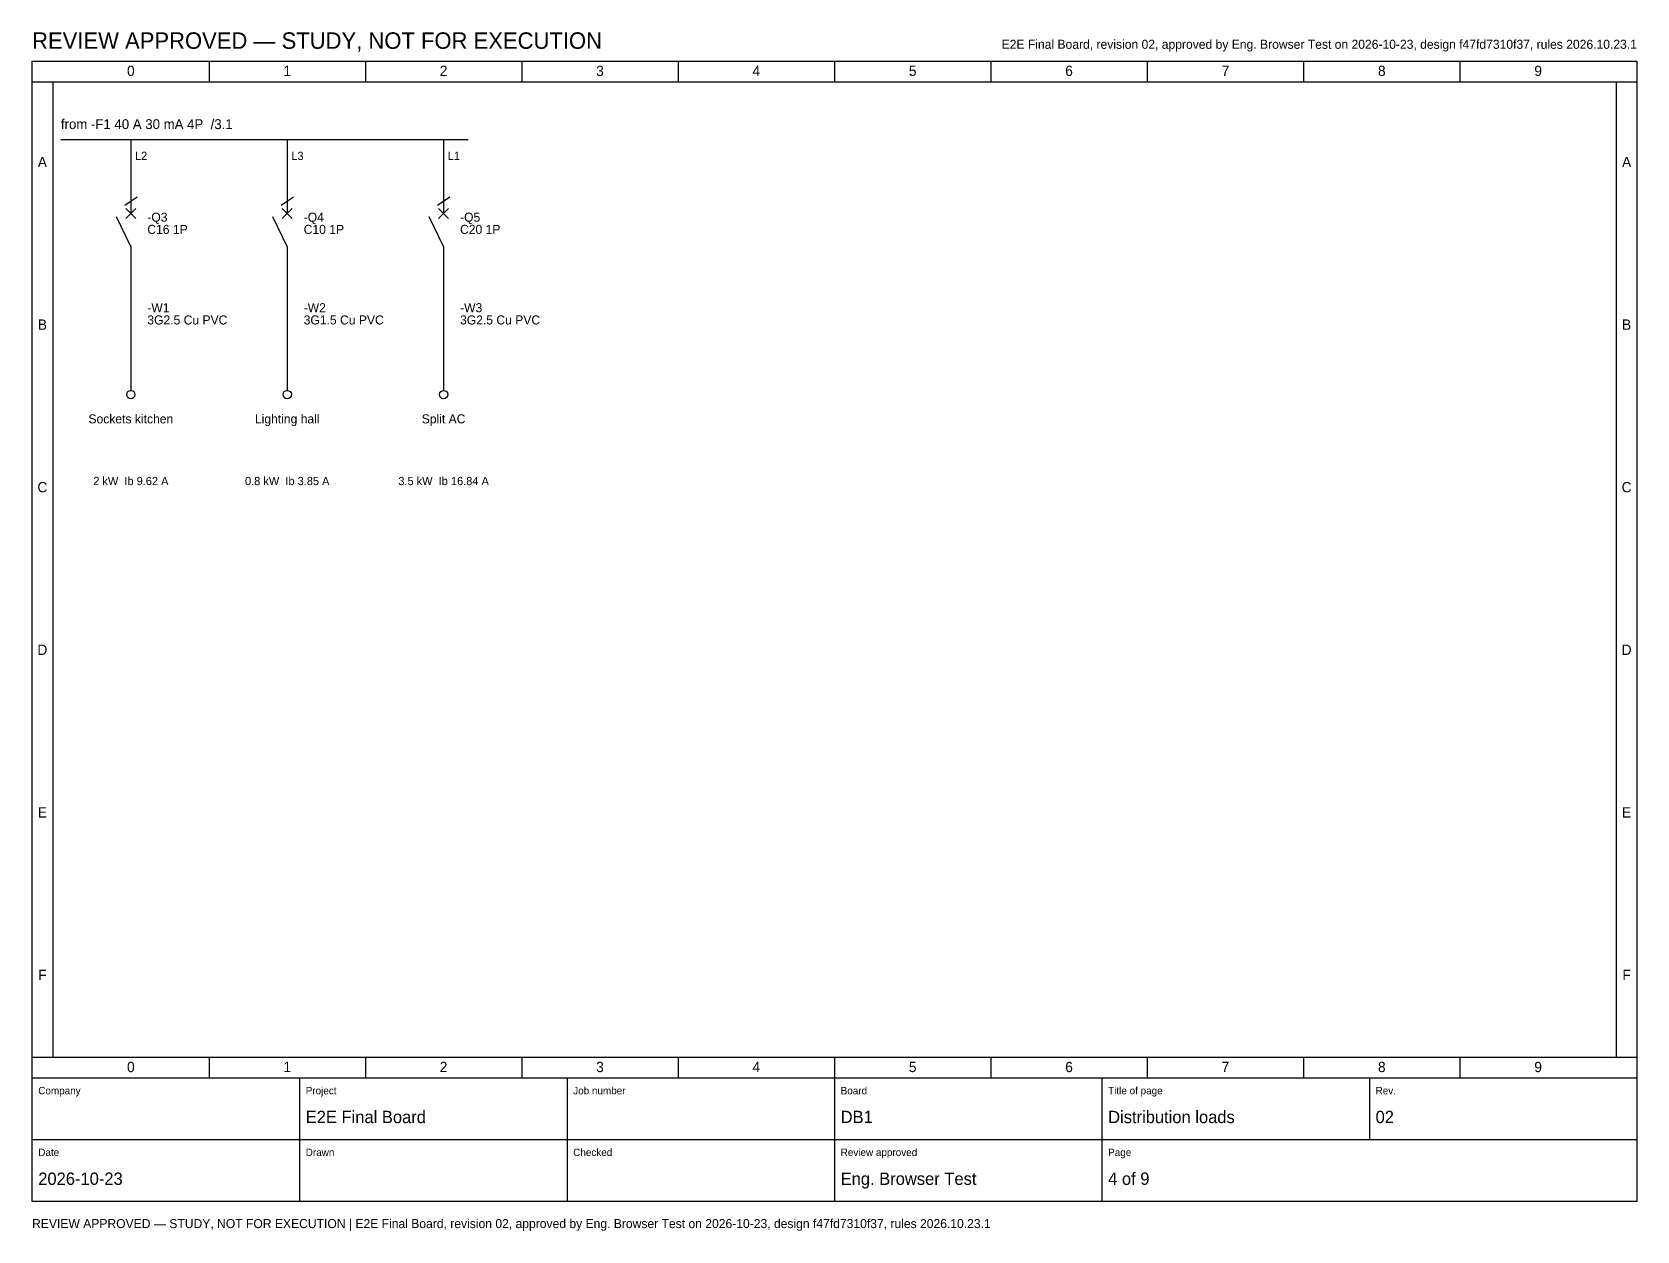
# Model space of a CAD drawing. Header units: millimetres. Extents: x 20 to 4370, y 3 to 294.
# Drawn here: x 1340 to 1730, y 2.8 to 294.1 of the extents above; entities that cross this region are included whole.
import ezdxf
from ezdxf.enums import TextEntityAlignment as Align

# ---------------------------------------------------------------- set-up
doc = ezdxf.new("R2010")
doc.units = ezdxf.units.MM
for name, color, linetype in [('FRAME', 7, 'CONTINUOUS'), ('SYMBOLS', 7, 'CONTINUOUS'), ('TEXT', 7, 'CONTINUOUS')]:
    doc.layers.add(name, color=color, linetype=linetype)

msp = doc.modelspace()

# ---------------------------------------------------------------- texts
at = {"layer": 'TEXT'}
for s, height, p in [('REVIEW APPROVED — STUDY, NOT FOR EXECUTION', 4, (1340, 290)), ('from -F1 40 A 30 mA 4P  /3.1', 2.4, (1347, 270.5)), ('L2', 2, (1365, 263)), ('L3', 2, (1403, 263)), ('L1', 2, (1441, 263)), ('-Q3', 2.2, (1368, 248)), ('-Q4', 2.2, (1406, 248)), ('-Q5', 2.2, (1444, 248)), ('C16 1P', 2.2, (1368, 245.03)), ('C10 1P', 2.2, (1406, 245.03)), ('C20 1P', 2.2, (1444, 245.03)), ('-W1', 2.2, (1368, 226)), ('-W2', 2.2, (1406, 226)), ('-W3', 2.2, (1444, 226)), ('3G2.5 Cu PVC', 2.2, (1368, 223.03)), ('3G1.5 Cu PVC', 2.2, (1406, 223.03)), ('3G2.5 Cu PVC', 2.2, (1444, 223.03)), ('Company', 1.8, (1341.5, 36)), ('Project', 1.8, (1406.5, 36)), ('Job number', 1.8, (1471.5, 36)), ('Board', 1.8, (1536.5, 36)), ('Title of page', 1.8, (1601.5, 36)), ('Rev.', 1.8, (1666.5, 36)), ('E2E Final Board', 3, (1406.5, 29)), ('DB1', 3, (1536.5, 29)), ('Distribution loads', 3, (1601.5, 29)), ('02', 3, (1666.5, 29)), ('Date', 1.8, (1341.5, 21)), ('Drawn', 1.8, (1406.5, 21)), ('Checked', 1.8, (1471.5, 21)), ('Review approved', 1.8, (1536.5, 21)), ('Page', 1.8, (1601.5, 21)), ('2026-10-23', 3, (1341.5, 14)), ('Eng. Browser Test', 3, (1536.5, 14)), ('4 of 9', 3, (1601.5, 14)), ('REVIEW APPROVED — STUDY, NOT FOR EXECUTION | E2E Final Board, revision 02, approved by Eng. Browser Test on 2026-10-23, design f47fd7310f37, rules 2026.10.23.1', 2.2, (1340, 3.5))]:
    msp.add_text(s, height=height, dxfattribs=at).set_placement(p)
msp.add_text('E2E Final Board, revision 02, approved by Eng. Browser Test on 2026-10-23, design f47fd7310f37, rules 2026.10.23.1', height=2.2, dxfattribs=at).set_placement((1730, 290), align=Align.RIGHT)
for s, height, p in [('0', 2.5, (1364, 283.4)), ('1', 2.5, (1402, 283.4)), ('2', 2.5, (1440, 283.4)), ('3', 2.5, (1478, 283.4)), ('4', 2.5, (1516, 283.4)), ('5', 2.5, (1554, 283.4)), ('6', 2.5, (1592, 283.4)), ('7', 2.5, (1630, 283.4)), ('8', 2.5, (1668, 283.4)), ('9', 2.5, (1706, 283.4)), ('A', 2.5, (1342.5, 261.25)), ('A', 2.5, (1727.5, 261.25)), ('B', 2.5, (1342.5, 221.75)), ('B', 2.5, (1727.5, 221.75)), ('Sockets kitchen', 2.2, (1364, 199)), ('Lighting hall', 2.2, (1402, 199)), ('Split AC', 2.2, (1440, 199)), ('C', 2.5, (1342.5, 182.25)), ('2 kW  Ib 9.62 A', 2, (1364, 184)), ('0.8 kW  Ib 3.85 A', 2, (1402, 184)), ('3.5 kW  Ib 16.84 A', 2, (1440, 184)), ('C', 2.5, (1727.5, 182.25)), ('D', 2.5, (1342.5, 142.75)), ('D', 2.5, (1727.5, 142.75)), ('E', 2.5, (1342.5, 103.25)), ('E', 2.5, (1727.5, 103.25)), ('F', 2.5, (1342.5, 63.75)), ('F', 2.5, (1727.5, 63.75)), ('0', 2.5, (1364, 41.4)), ('1', 2.5, (1402, 41.4)), ('2', 2.5, (1440, 41.4)), ('3', 2.5, (1478, 41.4)), ('4', 2.5, (1516, 41.4)), ('5', 2.5, (1554, 41.4)), ('6', 2.5, (1592, 41.4)), ('7', 2.5, (1630, 41.4)), ('8', 2.5, (1668, 41.4)), ('9', 2.5, (1706, 41.4))]:
    msp.add_text(s, height=height, dxfattribs=at).set_placement(p, align=Align.CENTER)

# ---------------------------------------------------------------- linework, layer by layer
at = {"layer": 'FRAME'}
msp.add_lwpolyline([(1340, 287), (1730, 287), (1730, 10), (1340, 10)], close=True, dxfattribs=at)
at = {"layer": 'SYMBOLS'}
for p, q in [((1383, 287), (1383, 282)), ((1421, 287), (1421, 282)), ((1459, 287), (1459, 282)), ((1497, 287), (1497, 282)), ((1535, 287), (1535, 282)), ((1573, 287), (1573, 282)), ((1611, 287), (1611, 282)), ((1649, 287), (1649, 282)), ((1687, 287), (1687, 282)), ((1340, 282), (1730, 282)), ((1345, 282), (1345, 45)), ((1725, 282), (1725, 45)), ((1347, 268), (1446, 268)), ((1364, 268), (1364, 256)), ((1402, 268), (1402, 256)), ((1440, 268), (1440, 256)), ((1362.5, 252), (1365.5, 254)), ((1364, 256), (1364, 250)), ((1400.5, 252), (1403.5, 254)), ((1402, 256), (1402, 250)), ((1438.5, 252), (1441.5, 254)), ((1440, 256), (1440, 250)), ((1362.8, 251.2), (1365.2, 248.8)), ((1362.8, 248.8), (1365.2, 251.2)), ((1400.8, 251.2), (1403.2, 248.8)), ((1400.8, 248.8), (1403.2, 251.2)), ((1438.8, 251.2), (1441.2, 248.8)), ((1438.8, 248.8), (1441.2, 251.2)), ((1364, 242), (1360.5, 249.2)), ((1402, 242), (1398.5, 249.2)), ((1440, 242), (1436.5, 249.2)), ((1364, 242), (1364, 236)), ((1402, 242), (1402, 236)), ((1440, 242), (1440, 236)), ((1364, 236), (1364, 207)), ((1402, 236), (1402, 207)), ((1440, 236), (1440, 207)), ((1340, 45), (1730, 45)), ((1383, 45), (1383, 40)), ((1421, 45), (1421, 40)), ((1459, 45), (1459, 40)), ((1497, 45), (1497, 40)), ((1535, 45), (1535, 40)), ((1573, 45), (1573, 40)), ((1611, 45), (1611, 40)), ((1649, 45), (1649, 40)), ((1687, 45), (1687, 40)), ((1340, 40), (1730, 40)), ((1405, 40), (1405, 25)), ((1470, 40), (1470, 25)), ((1535, 40), (1535, 25)), ((1600, 40), (1600, 25)), ((1665, 40), (1665, 25)), ((1340, 25), (1730, 25)), ((1405, 25), (1405, 10)), ((1470, 25), (1470, 10)), ((1535, 25), (1535, 10)), ((1600, 25), (1600, 10))]:
    msp.add_line(p, q, dxfattribs=at)
for centre in [(1364, 206), (1402, 206), (1440, 206)]:
    msp.add_circle(centre, 1, dxfattribs=at)

msp.set_redraw_order([(e.dxf.handle, doc.entitydb.next_handle()) for e in msp.query("TEXT MTEXT ATTDEF DIMENSION ARC_DIMENSION")])  # texts and dimensions are drawn at this point

doc.saveas('drawing.dxf')
